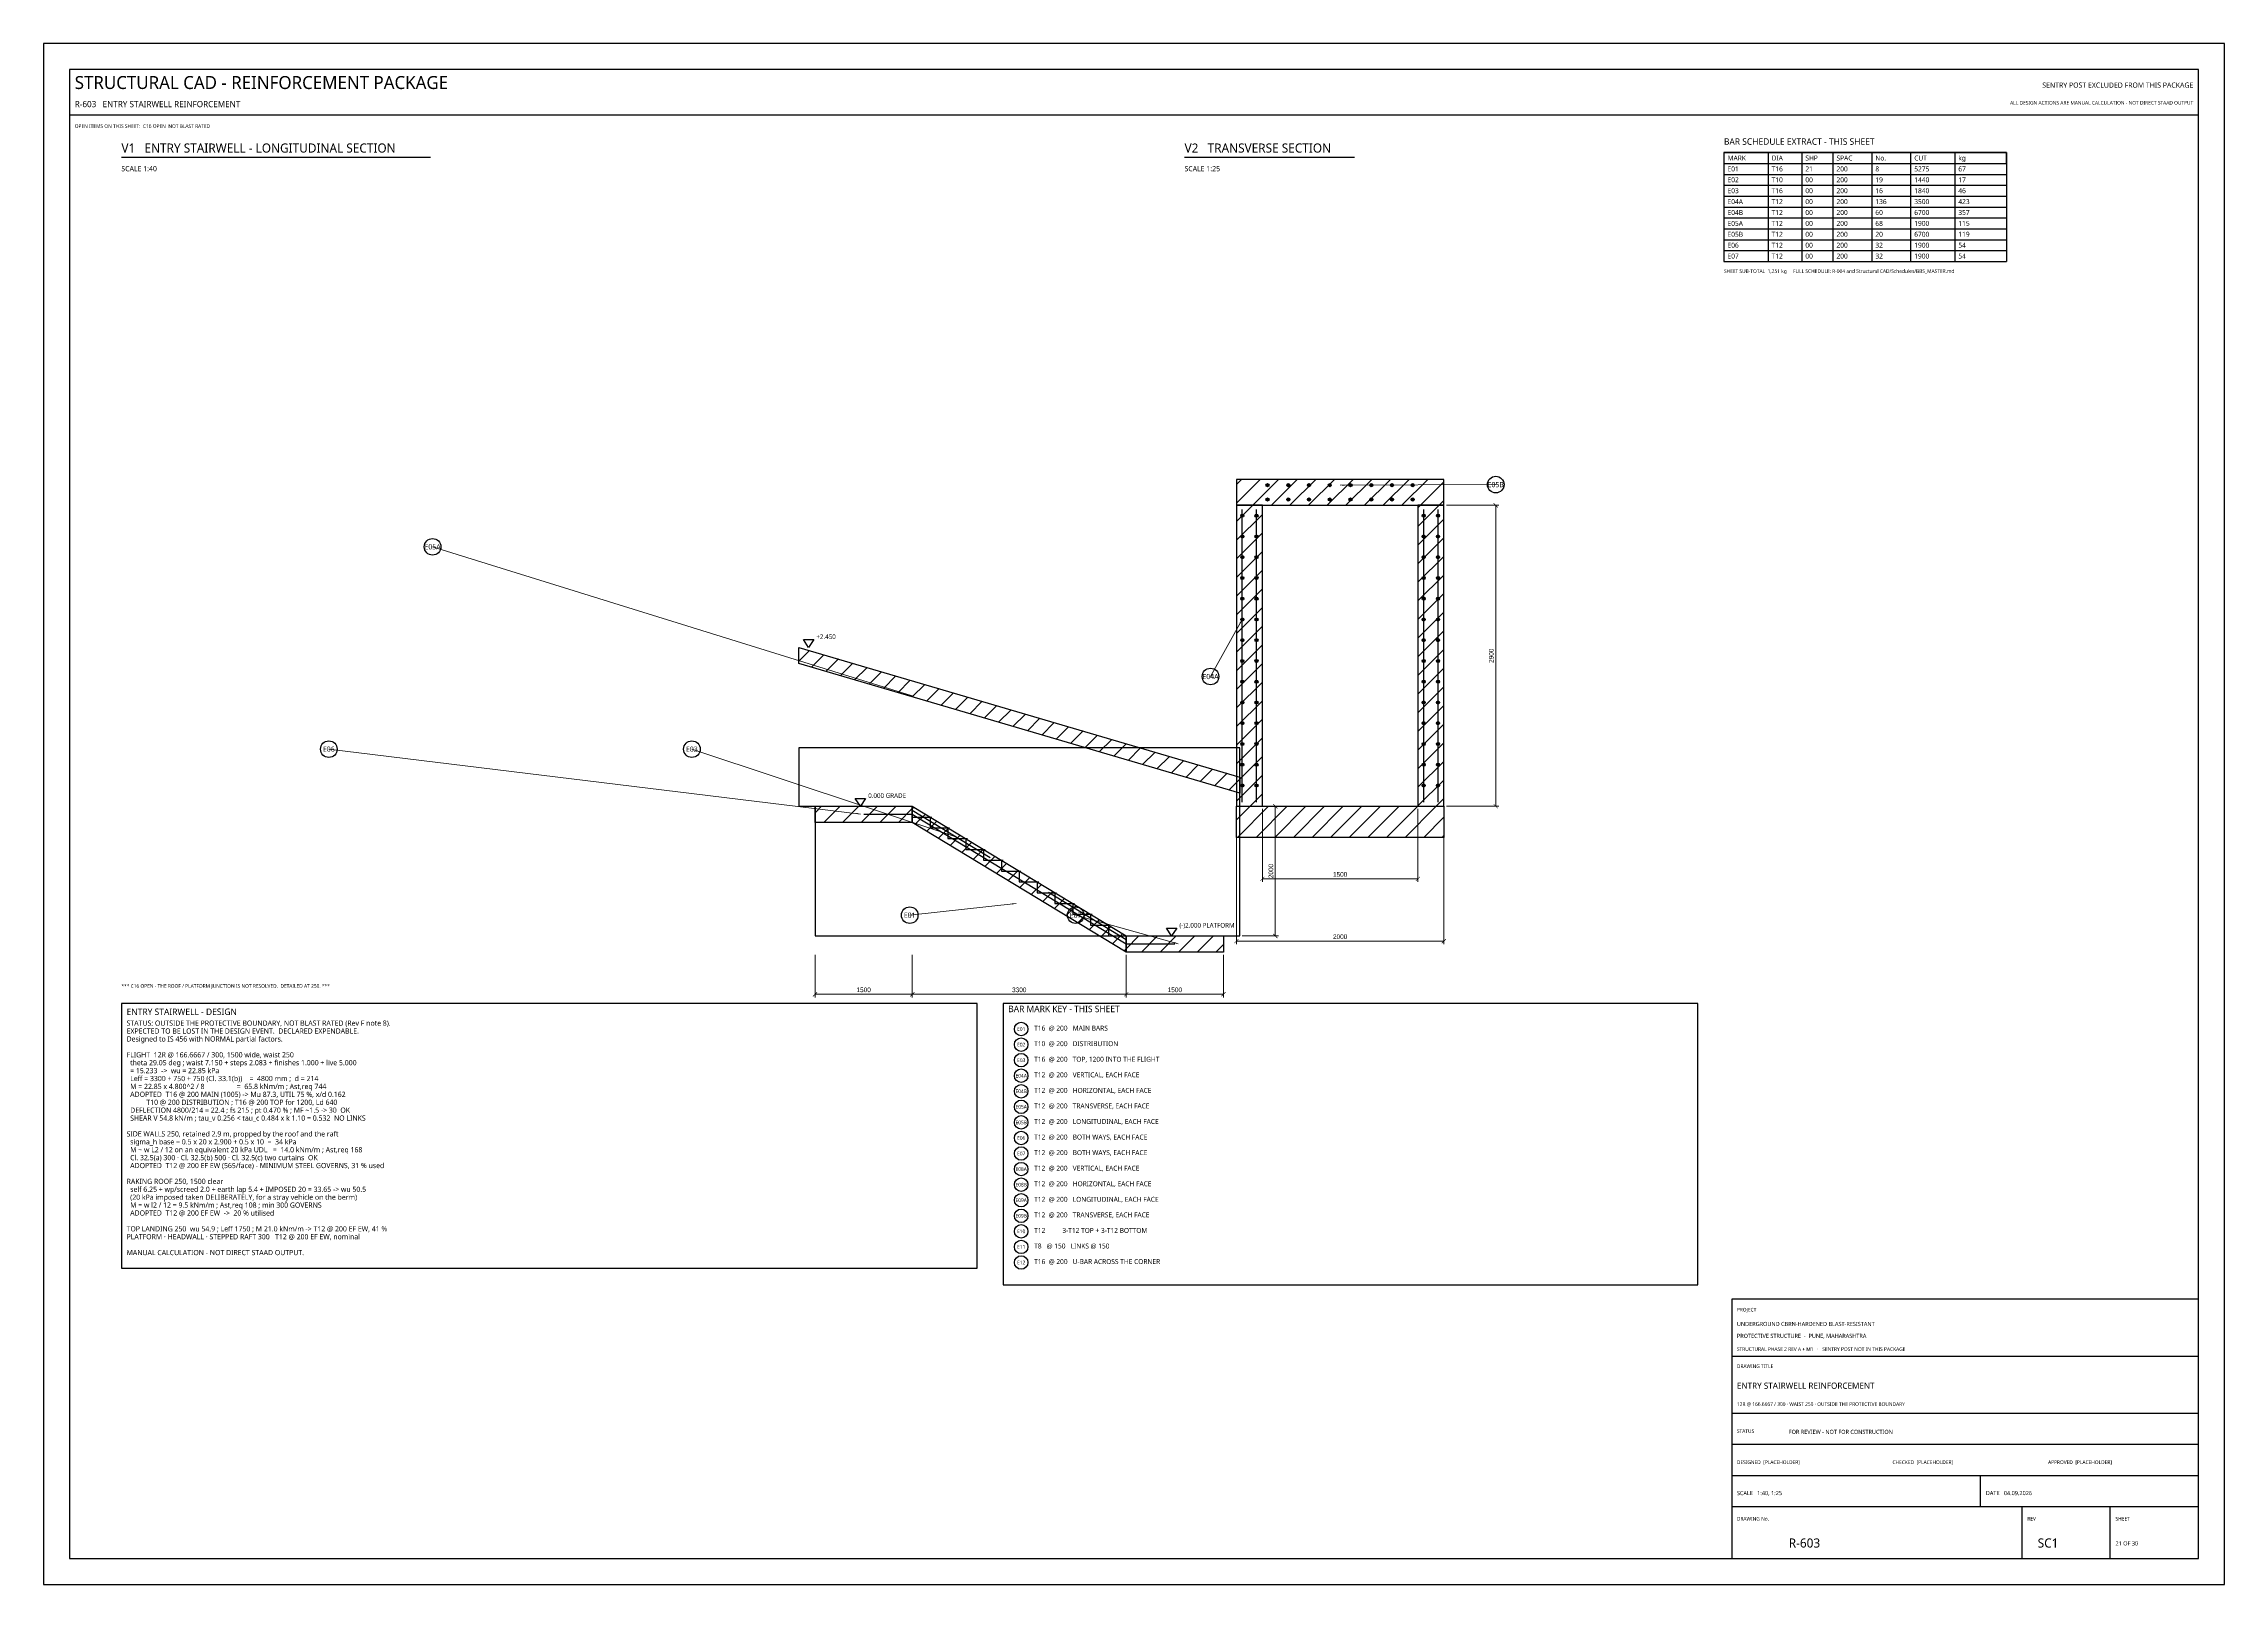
# Model space of a CAD drawing. Header units: millimetres. Extents: x 0 to 841, y 0 to 594.
import ezdxf
from ezdxf.enums import TextEntityAlignment as Align

# ---------------------------------------------------------------- set-up
doc = ezdxf.new("R2010")
doc.units = ezdxf.units.MM
for name, color, linetype in [('S-BLAST', 1, 'Continuous'), ('S-CALLOUT', 2, 'Continuous'), ('S-CONCRETE', 7, 'Continuous'), ('S-CONCRETE-THIN', 7, 'Continuous'), ('S-DIM', 4, 'Continuous'), ('S-HATCH', 8, 'Continuous'), ('S-LEVEL', 4, 'Continuous'), ('S-NOTE', 7, 'Continuous'), ('S-REBAR-MAIN', 1, 'Continuous'), ('S-REBAR-SEC', 4, 'Continuous'), ('S-TABLE', 7, 'Continuous'), ('S-TEXT', 7, 'Continuous'), ('S-TITLE', 7, 'Continuous')]:
    doc.layers.add(name, color=color, linetype=linetype)
doc.styles.add('OpenSans', font='OpenSans-Regular.ttf')
doc.dimstyles.new('SC-DIM', dxfattribs={"dimtxt": 1.8, "dimasz": 1.6, "dimexe": 1.2, "dimexo": 1, "dimgap": 0.8, "dimtad": 1, "dimdec": 0, "dimblk": 'ARCHTICK', "dimcen": 2.5, "dimclrd": 4, "dimclre": 4, "dimclrt": 4, "dimazin": 3, "dimtfac": 1, "dimtmove": 0, "dimatfit": 3, "dimlwd": 13, "dimlwe": 13})

# ---------------------------------------------------------------- blocks, each defined once
blk = doc.blocks.new('LEVELMK')
at = {"layer": 'S-LEVEL'}
blk.add_lwpolyline([(0, 0), (-2, 3), (2, 3), (0, 0)], close=True, dxfattribs=at)
blk = doc.blocks.new('_ARCHTICK')
at = {"color": 0, "linetype": 'BYBLOCK', "const_width": 0.15}
blk.add_lwpolyline([(-0.5, -0.5), (0.5, 0.5)], dxfattribs=at)
blk = doc.blocks.new('BARMARK')
at = {"layer": 'S-CALLOUT'}
blk.add_circle((0, 0), 3.2, dxfattribs=at)

msp = doc.modelspace()

# ---------------------------------------------------------------- hatches: boundary and pattern name
at = {"layer": 'S-HATCH'}
h = msp.add_hatch(dxfattribs=at)
h.set_pattern_fill('ANSI31', scale=1.6)
h.paths.add_polyline_path([(460, 416), (540, 416), (540, 426), (460, 426)])
h = msp.add_hatch(dxfattribs=at)
h.set_pattern_fill('ANSI31', scale=1.6)
h.paths.add_polyline_path([(460, 300), (470, 300), (470, 416), (460, 416)])
h = msp.add_hatch(dxfattribs=at)
h.set_pattern_fill('ANSI31', scale=1.6)
h.paths.add_polyline_path([(530, 300), (540, 300), (540, 416), (530, 416)])
h = msp.add_hatch(dxfattribs=at)
h.set_pattern_fill('ANSI31', scale=1.6)
h.paths.add_polyline_path([(291.25, 361.25), (461.25, 311.25), (461.25, 305), (291.25, 355)])
h = msp.add_hatch(dxfattribs=at)
h.set_pattern_fill('ANSI31', scale=1.6)
h.paths.add_polyline_path([(297.5, 300), (335, 300), (335, 293.75), (297.5, 293.75)])
h = msp.add_hatch(dxfattribs=at)
h.set_pattern_fill('ANSI31', scale=1.6)
h.paths.add_polyline_path([(335, 300), (417.5, 250), (417.5, 243.75), (335, 293.75)])
h = msp.add_hatch(dxfattribs=at)
h.set_pattern_fill('ANSI31', scale=1.6)
h.paths.add_polyline_path([(460, 288), (540, 288), (540, 300), (460, 300)])
h = msp.add_hatch(dxfattribs=at)
h.set_pattern_fill('ANSI31', scale=1.6)
h.paths.add_polyline_path([(417.5, 250), (455, 250), (455, 243.75), (417.5, 243.75)])
at = {"layer": 'S-REBAR-MAIN'}
for points in [[(472.6, 423.76), (472.554, 423.99), (472.424, 424.184), (472.23, 424.314), (472, 424.36), (471.77, 424.314), (471.576, 424.184), (471.446, 423.99), (471.4, 423.76), (471.446, 423.53), (471.576, 423.336), (471.77, 423.206), (472, 423.16), (472.23, 423.206), (472.424, 423.336), (472.554, 423.53)], [(480.6, 423.76), (480.554, 423.99), (480.424, 424.184), (480.23, 424.314), (480, 424.36), (479.77, 424.314), (479.576, 424.184), (479.446, 423.99), (479.4, 423.76), (479.446, 423.53), (479.576, 423.336), (479.77, 423.206), (480, 423.16), (480.23, 423.206), (480.424, 423.336), (480.554, 423.53)], [(488.6, 423.76), (488.554, 423.99), (488.424, 424.184), (488.23, 424.314), (488, 424.36), (487.77, 424.314), (487.576, 424.184), (487.446, 423.99), (487.4, 423.76), (487.446, 423.53), (487.576, 423.336), (487.77, 423.206), (488, 423.16), (488.23, 423.206), (488.424, 423.336), (488.554, 423.53)], [(496.6, 423.76), (496.554, 423.99), (496.424, 424.184), (496.23, 424.314), (496, 424.36), (495.77, 424.314), (495.576, 424.184), (495.446, 423.99), (495.4, 423.76), (495.446, 423.53), (495.576, 423.336), (495.77, 423.206), (496, 423.16), (496.23, 423.206), (496.424, 423.336), (496.554, 423.53)], [(504.6, 423.76), (504.554, 423.99), (504.424, 424.184), (504.23, 424.314), (504, 424.36), (503.77, 424.314), (503.576, 424.184), (503.446, 423.99), (503.4, 423.76), (503.446, 423.53), (503.576, 423.336), (503.77, 423.206), (504, 423.16), (504.23, 423.206), (504.424, 423.336), (504.554, 423.53)], [(512.6, 423.76), (512.554, 423.99), (512.424, 424.184), (512.23, 424.314), (512, 424.36), (511.77, 424.314), (511.576, 424.184), (511.446, 423.99), (511.4, 423.76), (511.446, 423.53), (511.576, 423.336), (511.77, 423.206), (512, 423.16), (512.23, 423.206), (512.424, 423.336), (512.554, 423.53)], [(520.6, 423.76), (520.554, 423.99), (520.424, 424.184), (520.23, 424.314), (520, 424.36), (519.77, 424.314), (519.576, 424.184), (519.446, 423.99), (519.4, 423.76), (519.446, 423.53), (519.576, 423.336), (519.77, 423.206), (520, 423.16), (520.23, 423.206), (520.424, 423.336), (520.554, 423.53)], [(528.6, 423.76), (528.554, 423.99), (528.424, 424.184), (528.23, 424.314), (528, 424.36), (527.77, 424.314), (527.576, 424.184), (527.446, 423.99), (527.4, 423.76), (527.446, 423.53), (527.576, 423.336), (527.77, 423.206), (528, 423.16), (528.23, 423.206), (528.424, 423.336), (528.554, 423.53)], [(462.84, 412), (462.794, 412.23), (462.664, 412.424), (462.47, 412.554), (462.24, 412.6), (462.01, 412.554), (461.816, 412.424), (461.686, 412.23), (461.64, 412), (461.686, 411.77), (461.816, 411.576), (462.01, 411.446), (462.24, 411.4), (462.47, 411.446), (462.664, 411.576), (462.794, 411.77)], [(468.36, 412), (468.314, 412.23), (468.184, 412.424), (467.99, 412.554), (467.76, 412.6), (467.53, 412.554), (467.336, 412.424), (467.206, 412.23), (467.16, 412), (467.206, 411.77), (467.336, 411.576), (467.53, 411.446), (467.76, 411.4), (467.99, 411.446), (468.184, 411.576), (468.314, 411.77)], [(472.6, 418.24), (472.554, 418.47), (472.424, 418.664), (472.23, 418.794), (472, 418.84), (471.77, 418.794), (471.576, 418.664), (471.446, 418.47), (471.4, 418.24), (471.446, 418.01), (471.576, 417.816), (471.77, 417.686), (472, 417.64), (472.23, 417.686), (472.424, 417.816), (472.554, 418.01)], [(480.6, 418.24), (480.554, 418.47), (480.424, 418.664), (480.23, 418.794), (480, 418.84), (479.77, 418.794), (479.576, 418.664), (479.446, 418.47), (479.4, 418.24), (479.446, 418.01), (479.576, 417.816), (479.77, 417.686), (480, 417.64), (480.23, 417.686), (480.424, 417.816), (480.554, 418.01)], [(488.6, 418.24), (488.554, 418.47), (488.424, 418.664), (488.23, 418.794), (488, 418.84), (487.77, 418.794), (487.576, 418.664), (487.446, 418.47), (487.4, 418.24), (487.446, 418.01), (487.576, 417.816), (487.77, 417.686), (488, 417.64), (488.23, 417.686), (488.424, 417.816), (488.554, 418.01)], [(496.6, 418.24), (496.554, 418.47), (496.424, 418.664), (496.23, 418.794), (496, 418.84), (495.77, 418.794), (495.576, 418.664), (495.446, 418.47), (495.4, 418.24), (495.446, 418.01), (495.576, 417.816), (495.77, 417.686), (496, 417.64), (496.23, 417.686), (496.424, 417.816), (496.554, 418.01)], [(504.6, 418.24), (504.554, 418.47), (504.424, 418.664), (504.23, 418.794), (504, 418.84), (503.77, 418.794), (503.576, 418.664), (503.446, 418.47), (503.4, 418.24), (503.446, 418.01), (503.576, 417.816), (503.77, 417.686), (504, 417.64), (504.23, 417.686), (504.424, 417.816), (504.554, 418.01)], [(512.6, 418.24), (512.554, 418.47), (512.424, 418.664), (512.23, 418.794), (512, 418.84), (511.77, 418.794), (511.576, 418.664), (511.446, 418.47), (511.4, 418.24), (511.446, 418.01), (511.576, 417.816), (511.77, 417.686), (512, 417.64), (512.23, 417.686), (512.424, 417.816), (512.554, 418.01)], [(520.6, 418.24), (520.554, 418.47), (520.424, 418.664), (520.23, 418.794), (520, 418.84), (519.77, 418.794), (519.576, 418.664), (519.446, 418.47), (519.4, 418.24), (519.446, 418.01), (519.576, 417.816), (519.77, 417.686), (520, 417.64), (520.23, 417.686), (520.424, 417.816), (520.554, 418.01)], [(528.6, 418.24), (528.554, 418.47), (528.424, 418.664), (528.23, 418.794), (528, 418.84), (527.77, 418.794), (527.576, 418.664), (527.446, 418.47), (527.4, 418.24), (527.446, 418.01), (527.576, 417.816), (527.77, 417.686), (528, 417.64), (528.23, 417.686), (528.424, 417.816), (528.554, 418.01)], [(532.84, 412), (532.794, 412.23), (532.664, 412.424), (532.47, 412.554), (532.24, 412.6), (532.01, 412.554), (531.816, 412.424), (531.686, 412.23), (531.64, 412), (531.686, 411.77), (531.816, 411.576), (532.01, 411.446), (532.24, 411.4), (532.47, 411.446), (532.664, 411.576), (532.794, 411.77)], [(538.36, 412), (538.314, 412.23), (538.184, 412.424), (537.99, 412.554), (537.76, 412.6), (537.53, 412.554), (537.336, 412.424), (537.206, 412.23), (537.16, 412), (537.206, 411.77), (537.336, 411.576), (537.53, 411.446), (537.76, 411.4), (537.99, 411.446), (538.184, 411.576), (538.314, 411.77)], [(462.84, 404), (462.794, 404.23), (462.664, 404.424), (462.47, 404.554), (462.24, 404.6), (462.01, 404.554), (461.816, 404.424), (461.686, 404.23), (461.64, 404), (461.686, 403.77), (461.816, 403.576), (462.01, 403.446), (462.24, 403.4), (462.47, 403.446), (462.664, 403.576), (462.794, 403.77)], [(468.36, 404), (468.314, 404.23), (468.184, 404.424), (467.99, 404.554), (467.76, 404.6), (467.53, 404.554), (467.336, 404.424), (467.206, 404.23), (467.16, 404), (467.206, 403.77), (467.336, 403.576), (467.53, 403.446), (467.76, 403.4), (467.99, 403.446), (468.184, 403.576), (468.314, 403.77)], [(532.84, 404), (532.794, 404.23), (532.664, 404.424), (532.47, 404.554), (532.24, 404.6), (532.01, 404.554), (531.816, 404.424), (531.686, 404.23), (531.64, 404), (531.686, 403.77), (531.816, 403.576), (532.01, 403.446), (532.24, 403.4), (532.47, 403.446), (532.664, 403.576), (532.794, 403.77)], [(538.36, 404), (538.314, 404.23), (538.184, 404.424), (537.99, 404.554), (537.76, 404.6), (537.53, 404.554), (537.336, 404.424), (537.206, 404.23), (537.16, 404), (537.206, 403.77), (537.336, 403.576), (537.53, 403.446), (537.76, 403.4), (537.99, 403.446), (538.184, 403.576), (538.314, 403.77)], [(462.84, 396), (462.794, 396.23), (462.664, 396.424), (462.47, 396.554), (462.24, 396.6), (462.01, 396.554), (461.816, 396.424), (461.686, 396.23), (461.64, 396), (461.686, 395.77), (461.816, 395.576), (462.01, 395.446), (462.24, 395.4), (462.47, 395.446), (462.664, 395.576), (462.794, 395.77)], [(468.36, 396), (468.314, 396.23), (468.184, 396.424), (467.99, 396.554), (467.76, 396.6), (467.53, 396.554), (467.336, 396.424), (467.206, 396.23), (467.16, 396), (467.206, 395.77), (467.336, 395.576), (467.53, 395.446), (467.76, 395.4), (467.99, 395.446), (468.184, 395.576), (468.314, 395.77)], [(532.84, 396), (532.794, 396.23), (532.664, 396.424), (532.47, 396.554), (532.24, 396.6), (532.01, 396.554), (531.816, 396.424), (531.686, 396.23), (531.64, 396), (531.686, 395.77), (531.816, 395.576), (532.01, 395.446), (532.24, 395.4), (532.47, 395.446), (532.664, 395.576), (532.794, 395.77)], [(538.36, 396), (538.314, 396.23), (538.184, 396.424), (537.99, 396.554), (537.76, 396.6), (537.53, 396.554), (537.336, 396.424), (537.206, 396.23), (537.16, 396), (537.206, 395.77), (537.336, 395.576), (537.53, 395.446), (537.76, 395.4), (537.99, 395.446), (538.184, 395.576), (538.314, 395.77)], [(462.84, 388), (462.794, 388.23), (462.664, 388.424), (462.47, 388.554), (462.24, 388.6), (462.01, 388.554), (461.816, 388.424), (461.686, 388.23), (461.64, 388), (461.686, 387.77), (461.816, 387.576), (462.01, 387.446), (462.24, 387.4), (462.47, 387.446), (462.664, 387.576), (462.794, 387.77)], [(468.36, 388), (468.314, 388.23), (468.184, 388.424), (467.99, 388.554), (467.76, 388.6), (467.53, 388.554), (467.336, 388.424), (467.206, 388.23), (467.16, 388), (467.206, 387.77), (467.336, 387.576), (467.53, 387.446), (467.76, 387.4), (467.99, 387.446), (468.184, 387.576), (468.314, 387.77)], [(532.84, 388), (532.794, 388.23), (532.664, 388.424), (532.47, 388.554), (532.24, 388.6), (532.01, 388.554), (531.816, 388.424), (531.686, 388.23), (531.64, 388), (531.686, 387.77), (531.816, 387.576), (532.01, 387.446), (532.24, 387.4), (532.47, 387.446), (532.664, 387.576), (532.794, 387.77)], [(538.36, 388), (538.314, 388.23), (538.184, 388.424), (537.99, 388.554), (537.76, 388.6), (537.53, 388.554), (537.336, 388.424), (537.206, 388.23), (537.16, 388), (537.206, 387.77), (537.336, 387.576), (537.53, 387.446), (537.76, 387.4), (537.99, 387.446), (538.184, 387.576), (538.314, 387.77)], [(462.84, 380), (462.794, 380.23), (462.664, 380.424), (462.47, 380.554), (462.24, 380.6), (462.01, 380.554), (461.816, 380.424), (461.686, 380.23), (461.64, 380), (461.686, 379.77), (461.816, 379.576), (462.01, 379.446), (462.24, 379.4), (462.47, 379.446), (462.664, 379.576), (462.794, 379.77)], [(468.36, 380), (468.314, 380.23), (468.184, 380.424), (467.99, 380.554), (467.76, 380.6), (467.53, 380.554), (467.336, 380.424), (467.206, 380.23), (467.16, 380), (467.206, 379.77), (467.336, 379.576), (467.53, 379.446), (467.76, 379.4), (467.99, 379.446), (468.184, 379.576), (468.314, 379.77)], [(532.84, 380), (532.794, 380.23), (532.664, 380.424), (532.47, 380.554), (532.24, 380.6), (532.01, 380.554), (531.816, 380.424), (531.686, 380.23), (531.64, 380), (531.686, 379.77), (531.816, 379.576), (532.01, 379.446), (532.24, 379.4), (532.47, 379.446), (532.664, 379.576), (532.794, 379.77)], [(538.36, 380), (538.314, 380.23), (538.184, 380.424), (537.99, 380.554), (537.76, 380.6), (537.53, 380.554), (537.336, 380.424), (537.206, 380.23), (537.16, 380), (537.206, 379.77), (537.336, 379.576), (537.53, 379.446), (537.76, 379.4), (537.99, 379.446), (538.184, 379.576), (538.314, 379.77)], [(462.84, 372), (462.794, 372.23), (462.664, 372.424), (462.47, 372.554), (462.24, 372.6), (462.01, 372.554), (461.816, 372.424), (461.686, 372.23), (461.64, 372), (461.686, 371.77), (461.816, 371.576), (462.01, 371.446), (462.24, 371.4), (462.47, 371.446), (462.664, 371.576), (462.794, 371.77)], [(468.36, 372), (468.314, 372.23), (468.184, 372.424), (467.99, 372.554), (467.76, 372.6), (467.53, 372.554), (467.336, 372.424), (467.206, 372.23), (467.16, 372), (467.206, 371.77), (467.336, 371.576), (467.53, 371.446), (467.76, 371.4), (467.99, 371.446), (468.184, 371.576), (468.314, 371.77)], [(532.84, 372), (532.794, 372.23), (532.664, 372.424), (532.47, 372.554), (532.24, 372.6), (532.01, 372.554), (531.816, 372.424), (531.686, 372.23), (531.64, 372), (531.686, 371.77), (531.816, 371.576), (532.01, 371.446), (532.24, 371.4), (532.47, 371.446), (532.664, 371.576), (532.794, 371.77)], [(538.36, 372), (538.314, 372.23), (538.184, 372.424), (537.99, 372.554), (537.76, 372.6), (537.53, 372.554), (537.336, 372.424), (537.206, 372.23), (537.16, 372), (537.206, 371.77), (537.336, 371.576), (537.53, 371.446), (537.76, 371.4), (537.99, 371.446), (538.184, 371.576), (538.314, 371.77)], [(462.84, 364), (462.794, 364.23), (462.664, 364.424), (462.47, 364.554), (462.24, 364.6), (462.01, 364.554), (461.816, 364.424), (461.686, 364.23), (461.64, 364), (461.686, 363.77), (461.816, 363.576), (462.01, 363.446), (462.24, 363.4), (462.47, 363.446), (462.664, 363.576), (462.794, 363.77)], [(468.36, 364), (468.314, 364.23), (468.184, 364.424), (467.99, 364.554), (467.76, 364.6), (467.53, 364.554), (467.336, 364.424), (467.206, 364.23), (467.16, 364), (467.206, 363.77), (467.336, 363.576), (467.53, 363.446), (467.76, 363.4), (467.99, 363.446), (468.184, 363.576), (468.314, 363.77)], [(532.84, 364), (532.794, 364.23), (532.664, 364.424), (532.47, 364.554), (532.24, 364.6), (532.01, 364.554), (531.816, 364.424), (531.686, 364.23), (531.64, 364), (531.686, 363.77), (531.816, 363.576), (532.01, 363.446), (532.24, 363.4), (532.47, 363.446), (532.664, 363.576), (532.794, 363.77)], [(538.36, 364), (538.314, 364.23), (538.184, 364.424), (537.99, 364.554), (537.76, 364.6), (537.53, 364.554), (537.336, 364.424), (537.206, 364.23), (537.16, 364), (537.206, 363.77), (537.336, 363.576), (537.53, 363.446), (537.76, 363.4), (537.99, 363.446), (538.184, 363.576), (538.314, 363.77)], [(462.84, 356), (462.794, 356.23), (462.664, 356.424), (462.47, 356.554), (462.24, 356.6), (462.01, 356.554), (461.816, 356.424), (461.686, 356.23), (461.64, 356), (461.686, 355.77), (461.816, 355.576), (462.01, 355.446), (462.24, 355.4), (462.47, 355.446), (462.664, 355.576), (462.794, 355.77)], [(468.36, 356), (468.314, 356.23), (468.184, 356.424), (467.99, 356.554), (467.76, 356.6), (467.53, 356.554), (467.336, 356.424), (467.206, 356.23), (467.16, 356), (467.206, 355.77), (467.336, 355.576), (467.53, 355.446), (467.76, 355.4), (467.99, 355.446), (468.184, 355.576), (468.314, 355.77)], [(532.84, 356), (532.794, 356.23), (532.664, 356.424), (532.47, 356.554), (532.24, 356.6), (532.01, 356.554), (531.816, 356.424), (531.686, 356.23), (531.64, 356), (531.686, 355.77), (531.816, 355.576), (532.01, 355.446), (532.24, 355.4), (532.47, 355.446), (532.664, 355.576), (532.794, 355.77)], [(538.36, 356), (538.314, 356.23), (538.184, 356.424), (537.99, 356.554), (537.76, 356.6), (537.53, 356.554), (537.336, 356.424), (537.206, 356.23), (537.16, 356), (537.206, 355.77), (537.336, 355.576), (537.53, 355.446), (537.76, 355.4), (537.99, 355.446), (538.184, 355.576), (538.314, 355.77)], [(462.84, 348), (462.794, 348.23), (462.664, 348.424), (462.47, 348.554), (462.24, 348.6), (462.01, 348.554), (461.816, 348.424), (461.686, 348.23), (461.64, 348), (461.686, 347.77), (461.816, 347.576), (462.01, 347.446), (462.24, 347.4), (462.47, 347.446), (462.664, 347.576), (462.794, 347.77)], [(468.36, 348), (468.314, 348.23), (468.184, 348.424), (467.99, 348.554), (467.76, 348.6), (467.53, 348.554), (467.336, 348.424), (467.206, 348.23), (467.16, 348), (467.206, 347.77), (467.336, 347.576), (467.53, 347.446), (467.76, 347.4), (467.99, 347.446), (468.184, 347.576), (468.314, 347.77)], [(532.84, 348), (532.794, 348.23), (532.664, 348.424), (532.47, 348.554), (532.24, 348.6), (532.01, 348.554), (531.816, 348.424), (531.686, 348.23), (531.64, 348), (531.686, 347.77), (531.816, 347.576), (532.01, 347.446), (532.24, 347.4), (532.47, 347.446), (532.664, 347.576), (532.794, 347.77)], [(538.36, 348), (538.314, 348.23), (538.184, 348.424), (537.99, 348.554), (537.76, 348.6), (537.53, 348.554), (537.336, 348.424), (537.206, 348.23), (537.16, 348), (537.206, 347.77), (537.336, 347.576), (537.53, 347.446), (537.76, 347.4), (537.99, 347.446), (538.184, 347.576), (538.314, 347.77)], [(462.84, 340), (462.794, 340.23), (462.664, 340.424), (462.47, 340.554), (462.24, 340.6), (462.01, 340.554), (461.816, 340.424), (461.686, 340.23), (461.64, 340), (461.686, 339.77), (461.816, 339.576), (462.01, 339.446), (462.24, 339.4), (462.47, 339.446), (462.664, 339.576), (462.794, 339.77)], [(468.36, 340), (468.314, 340.23), (468.184, 340.424), (467.99, 340.554), (467.76, 340.6), (467.53, 340.554), (467.336, 340.424), (467.206, 340.23), (467.16, 340), (467.206, 339.77), (467.336, 339.576), (467.53, 339.446), (467.76, 339.4), (467.99, 339.446), (468.184, 339.576), (468.314, 339.77)], [(532.84, 340), (532.794, 340.23), (532.664, 340.424), (532.47, 340.554), (532.24, 340.6), (532.01, 340.554), (531.816, 340.424), (531.686, 340.23), (531.64, 340), (531.686, 339.77), (531.816, 339.576), (532.01, 339.446), (532.24, 339.4), (532.47, 339.446), (532.664, 339.576), (532.794, 339.77)], [(538.36, 340), (538.314, 340.23), (538.184, 340.424), (537.99, 340.554), (537.76, 340.6), (537.53, 340.554), (537.336, 340.424), (537.206, 340.23), (537.16, 340), (537.206, 339.77), (537.336, 339.576), (537.53, 339.446), (537.76, 339.4), (537.99, 339.446), (538.184, 339.576), (538.314, 339.77)], [(462.84, 332), (462.794, 332.23), (462.664, 332.424), (462.47, 332.554), (462.24, 332.6), (462.01, 332.554), (461.816, 332.424), (461.686, 332.23), (461.64, 332), (461.686, 331.77), (461.816, 331.576), (462.01, 331.446), (462.24, 331.4), (462.47, 331.446), (462.664, 331.576), (462.794, 331.77)], [(468.36, 332), (468.314, 332.23), (468.184, 332.424), (467.99, 332.554), (467.76, 332.6), (467.53, 332.554), (467.336, 332.424), (467.206, 332.23), (467.16, 332), (467.206, 331.77), (467.336, 331.576), (467.53, 331.446), (467.76, 331.4), (467.99, 331.446), (468.184, 331.576), (468.314, 331.77)], [(532.84, 332), (532.794, 332.23), (532.664, 332.424), (532.47, 332.554), (532.24, 332.6), (532.01, 332.554), (531.816, 332.424), (531.686, 332.23), (531.64, 332), (531.686, 331.77), (531.816, 331.576), (532.01, 331.446), (532.24, 331.4), (532.47, 331.446), (532.664, 331.576), (532.794, 331.77)], [(538.36, 332), (538.314, 332.23), (538.184, 332.424), (537.99, 332.554), (537.76, 332.6), (537.53, 332.554), (537.336, 332.424), (537.206, 332.23), (537.16, 332), (537.206, 331.77), (537.336, 331.576), (537.53, 331.446), (537.76, 331.4), (537.99, 331.446), (538.184, 331.576), (538.314, 331.77)], [(462.84, 324), (462.794, 324.23), (462.664, 324.424), (462.47, 324.554), (462.24, 324.6), (462.01, 324.554), (461.816, 324.424), (461.686, 324.23), (461.64, 324), (461.686, 323.77), (461.816, 323.576), (462.01, 323.446), (462.24, 323.4), (462.47, 323.446), (462.664, 323.576), (462.794, 323.77)], [(468.36, 324), (468.314, 324.23), (468.184, 324.424), (467.99, 324.554), (467.76, 324.6), (467.53, 324.554), (467.336, 324.424), (467.206, 324.23), (467.16, 324), (467.206, 323.77), (467.336, 323.576), (467.53, 323.446), (467.76, 323.4), (467.99, 323.446), (468.184, 323.576), (468.314, 323.77)], [(532.84, 324), (532.794, 324.23), (532.664, 324.424), (532.47, 324.554), (532.24, 324.6), (532.01, 324.554), (531.816, 324.424), (531.686, 324.23), (531.64, 324), (531.686, 323.77), (531.816, 323.576), (532.01, 323.446), (532.24, 323.4), (532.47, 323.446), (532.664, 323.576), (532.794, 323.77)], [(538.36, 324), (538.314, 324.23), (538.184, 324.424), (537.99, 324.554), (537.76, 324.6), (537.53, 324.554), (537.336, 324.424), (537.206, 324.23), (537.16, 324), (537.206, 323.77), (537.336, 323.576), (537.53, 323.446), (537.76, 323.4), (537.99, 323.446), (538.184, 323.576), (538.314, 323.77)], [(462.84, 316), (462.794, 316.23), (462.664, 316.424), (462.47, 316.554), (462.24, 316.6), (462.01, 316.554), (461.816, 316.424), (461.686, 316.23), (461.64, 316), (461.686, 315.77), (461.816, 315.576), (462.01, 315.446), (462.24, 315.4), (462.47, 315.446), (462.664, 315.576), (462.794, 315.77)], [(468.36, 316), (468.314, 316.23), (468.184, 316.424), (467.99, 316.554), (467.76, 316.6), (467.53, 316.554), (467.336, 316.424), (467.206, 316.23), (467.16, 316), (467.206, 315.77), (467.336, 315.576), (467.53, 315.446), (467.76, 315.4), (467.99, 315.446), (468.184, 315.576), (468.314, 315.77)], [(532.84, 316), (532.794, 316.23), (532.664, 316.424), (532.47, 316.554), (532.24, 316.6), (532.01, 316.554), (531.816, 316.424), (531.686, 316.23), (531.64, 316), (531.686, 315.77), (531.816, 315.576), (532.01, 315.446), (532.24, 315.4), (532.47, 315.446), (532.664, 315.576), (532.794, 315.77)], [(538.36, 316), (538.314, 316.23), (538.184, 316.424), (537.99, 316.554), (537.76, 316.6), (537.53, 316.554), (537.336, 316.424), (537.206, 316.23), (537.16, 316), (537.206, 315.77), (537.336, 315.576), (537.53, 315.446), (537.76, 315.4), (537.99, 315.446), (538.184, 315.576), (538.314, 315.77)], [(462.84, 308), (462.794, 308.23), (462.664, 308.424), (462.47, 308.554), (462.24, 308.6), (462.01, 308.554), (461.816, 308.424), (461.686, 308.23), (461.64, 308), (461.686, 307.77), (461.816, 307.576), (462.01, 307.446), (462.24, 307.4), (462.47, 307.446), (462.664, 307.576), (462.794, 307.77)], [(468.36, 308), (468.314, 308.23), (468.184, 308.424), (467.99, 308.554), (467.76, 308.6), (467.53, 308.554), (467.336, 308.424), (467.206, 308.23), (467.16, 308), (467.206, 307.77), (467.336, 307.576), (467.53, 307.446), (467.76, 307.4), (467.99, 307.446), (468.184, 307.576), (468.314, 307.77)], [(532.84, 308), (532.794, 308.23), (532.664, 308.424), (532.47, 308.554), (532.24, 308.6), (532.01, 308.554), (531.816, 308.424), (531.686, 308.23), (531.64, 308), (531.686, 307.77), (531.816, 307.576), (532.01, 307.446), (532.24, 307.4), (532.47, 307.446), (532.664, 307.576), (532.794, 307.77)], [(538.36, 308), (538.314, 308.23), (538.184, 308.424), (537.99, 308.554), (537.76, 308.6), (537.53, 308.554), (537.336, 308.424), (537.206, 308.23), (537.16, 308), (537.206, 307.77), (537.336, 307.576), (537.53, 307.446), (537.76, 307.4), (537.99, 307.446), (538.184, 307.576), (538.314, 307.77)]]:
    msp.add_hatch(color=1, dxfattribs=at).paths.add_polyline_path(points)

# ---------------------------------------------------------------- linework, layer by layer
at = {"layer": 'S-CALLOUT'}
for centre in [(377, 214.1), (377, 208.1), (377, 202.1), (377, 196.1), (377, 190.1), (377, 184.1), (377, 178.1), (377, 172.1), (377, 166.1), (377, 160.1), (377, 154.1), (377, 148.1), (377, 142.1), (377, 136.1), (377, 130.1), (377, 124.1)]:
    msp.add_circle(centre, 2.6, dxfattribs=at)
at = {"layer": 'S-CONCRETE'}
for points in [[(460, 416), (540, 416), (540, 426), (460, 426)], [(460, 300), (470, 300), (470, 416), (460, 416)], [(530, 300), (540, 300), (540, 416), (530, 416)], [(291.25, 361.25), (461.25, 311.25), (461.25, 305), (291.25, 355)], [(291.25, 300), (297.5, 300), (297.5, 250), (455, 250), (461.25, 250), (461.25, 322.5), (291.25, 322.5)], [(297.5, 300), (335, 300), (335, 293.75), (297.5, 293.75)], [(335, 300), (417.5, 250), (417.5, 243.75), (335, 293.75)], [(460, 300), (540, 300), (540, 288), (460, 288)], [(417.5, 250), (455, 250), (455, 243.75), (417.5, 243.75)]]:
    msp.add_lwpolyline(points, close=True, dxfattribs=at)
at = {"layer": 'S-CONCRETE-THIN'}
for p, q in [((335, 300), (335, 295.833)), ((335, 295.833), (342.5, 295.833)), ((341.875, 295.833), (341.875, 291.667)), ((341.875, 291.667), (349.375, 291.667)), ((348.75, 291.667), (348.75, 287.5)), ((348.75, 287.5), (356.25, 287.5)), ((355.625, 287.5), (355.625, 283.333)), ((355.625, 283.333), (363.125, 283.333)), ((362.5, 283.333), (362.5, 279.167)), ((362.5, 279.167), (370, 279.167)), ((369.375, 279.167), (369.375, 275)), ((369.375, 275), (376.875, 275)), ((376.25, 275), (376.25, 270.833)), ((376.25, 270.833), (383.75, 270.833)), ((383.125, 270.833), (383.125, 266.667)), ((383.125, 266.667), (390.625, 266.667)), ((390, 266.667), (390, 262.5)), ((390, 262.5), (397.5, 262.5)), ((396.875, 262.5), (396.875, 258.333)), ((396.875, 258.333), (404.375, 258.333)), ((403.75, 258.333), (403.75, 254.167)), ((403.75, 254.167), (411.25, 254.167)), ((410.625, 254.167), (410.625, 250)), ((410.625, 250), (418.125, 250))]:
    msp.add_line(p, q, dxfattribs=at)
at = {"layer": 'S-REBAR-MAIN'}
for p, q in [((462.24, 301.6), (462.24, 414.4)), ((467.76, 301.6), (467.76, 414.4)), ((532.24, 301.6), (532.24, 414.4)), ((537.76, 301.6), (537.76, 414.4))]:
    msp.add_line(p, q, dxfattribs=at)
msp.add_lwpolyline([(316.25, 297), (335, 297), (417.5, 247), (436.25, 247)], dxfattribs=at)
for centre in [(472, 423.76), (480, 423.76), (488, 423.76), (496, 423.76), (504, 423.76), (512, 423.76), (520, 423.76), (528, 423.76), (462.24, 412), (467.76, 412), (472, 418.24), (480, 418.24), (488, 418.24), (496, 418.24), (504, 418.24), (512, 418.24), (520, 418.24), (528, 418.24), (532.24, 412), (537.76, 412), (462.24, 404), (467.76, 404), (532.24, 404), (537.76, 404), (462.24, 396), (467.76, 396), (532.24, 396), (537.76, 396), (462.24, 388), (467.76, 388), (532.24, 388), (537.76, 388), (462.24, 380), (467.76, 380), (532.24, 380), (537.76, 380), (462.24, 372), (467.76, 372), (532.24, 372), (537.76, 372), (462.24, 364), (467.76, 364), (532.24, 364), (537.76, 364), (462.24, 356), (467.76, 356), (532.24, 356), (537.76, 356), (462.24, 348), (467.76, 348), (532.24, 348), (537.76, 348), (462.24, 340), (467.76, 340), (532.24, 340), (537.76, 340), (462.24, 332), (467.76, 332), (532.24, 332), (537.76, 332), (462.24, 324), (467.76, 324), (532.24, 324), (537.76, 324), (462.24, 316), (467.76, 316), (532.24, 316), (537.76, 316), (462.24, 308), (467.76, 308), (532.24, 308), (537.76, 308)]:
    msp.add_circle(centre, 0.6, dxfattribs=at)
at = {"layer": 'S-REBAR-SEC'}
for points in [[(335, 298.5), (365, 280.25)], [(417.5, 248.5), (387.5, 266.75)]]:
    msp.add_lwpolyline(points, dxfattribs=at)
at = {"layer": 'S-TABLE'}
for p, q in [((648, 552), (757, 552)), ((648, 552), (648, 510)), ((665, 552), (665, 510)), ((678, 552), (678, 510)), ((690, 552), (690, 510)), ((705, 552), (705, 510)), ((720, 552), (720, 510)), ((737, 552), (737, 510)), ((757, 552), (757, 510)), ((648, 543.6), (757, 543.6)), ((648, 539.4), (757, 539.4)), ((648, 535.2), (757, 535.2)), ((648, 531), (757, 531)), ((648, 526.8), (757, 526.8)), ((648, 522.6), (757, 522.6)), ((648, 518.4), (757, 518.4)), ((648, 514.2), (757, 514.2)), ((648, 510), (757, 510))]:
    msp.add_line(p, q, dxfattribs=at)
msp.add_lwpolyline([(648, 547.8), (757, 547.8), (757, 552), (648, 552)], close=True, dxfattribs=at)
at = {"layer": 'S-TITLE'}
for p, q in [((10, 566.5), (831, 566.5)), ((30, 550.2), (149.171, 550.2)), ((440, 550.2), (505.522, 550.2)), ((651, 88), (831, 88)), ((651, 66), (831, 66)), ((651, 54), (831, 54)), ((651, 42), (831, 42)), ((747, 30), (747, 42)), ((651, 30), (831, 30)), ((763, 10), (763, 30)), ((797, 10), (797, 30))]:
    msp.add_line(p, q, dxfattribs=at)
for points in [[(0, 0), (841, 0), (841, 594), (0, 594)], [(10, 10), (831, 10), (831, 584), (10, 584)], [(30, 121.875), (360, 121.875), (360, 224), (30, 224)], [(370, 115.5), (638, 115.5), (638, 224), (370, 224)], [(651, 10), (831, 10), (831, 110), (651, 110)]]:
    msp.add_lwpolyline(points, close=True, dxfattribs=at)

# ---------------------------------------------------------------- block references
at = {"layer": 'S-CALLOUT'}
for p in [(560, 424), (150, 400), (450, 350), (110, 322), (250, 322), (334, 258), (398, 258)]:
    msp.add_blockref('BARMARK', p, dxfattribs=at)
at = {"layer": 'S-LEVEL'}
for p in [(295, 361.25), (315, 300), (435, 250)]:
    msp.add_blockref('LEVELMK', p, dxfattribs=at)

# ---------------------------------------------------------------- texts
at = {"layer": 'S-BLAST', "style": 'OpenSans'}
for s, height, p in [('ALL DESIGN ACTIONS ARE MANUAL CALCULATION - NOT DIRECT STAAD OUTPUT', 1.4, (829, 570.5)), ('SENTRY POST EXCLUDED FROM THIS PACKAGE', 2, (829, 577))]:
    msp.add_text(s, height=height, dxfattribs=at).set_placement(p, align=Align.RIGHT)
for s, height, p in [('OPEN ITEMS ON THIS SHEET:  C16 OPEN  NOT BLAST RATED', 1.4, (12, 561.5)), ('*** C16 OPEN - THE ROOF / PLATFORM JUNCTION IS NOT RESOLVED.  DETAILED AT 250. ***', 1.4, (30, 230)), ('FOR REVIEW - NOT FOR CONSTRUCTION', 1.6, (673, 58))]:
    msp.add_text(s, height=height, dxfattribs=at).set_placement(p)
at = {"layer": 'S-CALLOUT', "style": 'OpenSans'}
for s, height, p in [('E05B', 2, (560, 424)), ('E05A', 2, (150, 400)), ('E04A', 2, (450, 350)), ('E06', 2, (110, 322)), ('E03', 2, (250, 322)), ('E01', 2, (334, 258)), ('E07', 2, (398, 258)), ('E01', 1.4, (377, 214.1)), ('E02', 1.4, (377, 208.1)), ('E03', 1.4, (377, 202.1)), ('E04A', 1.4, (377, 196.1)), ('E04B', 1.4, (377, 190.1)), ('E05B', 1.4, (377, 178.1)), ('E05A', 1.4, (377, 184.1)), ('E06', 1.4, (377, 172.1)), ('E08A', 1.4, (377, 160.1)), ('E07', 1.4, (377, 166.1)), ('E08B', 1.4, (377, 154.1)), ('E09A', 1.4, (377, 148.1)), ('E09B', 1.4, (377, 142.1)), ('E10', 1.4, (377, 136.1)), ('E11', 1.4, (377, 130.1)), ('E12', 1.4, (377, 124.1))]:
    msp.add_text(s, height=height, dxfattribs=at).set_placement(p, align=Align.MIDDLE_CENTER)
at = {"layer": 'S-LEVEL', "style": 'OpenSans'}
for s, p in [('+2.450', (298, 364.45)), ('0.000 GRADE', (318, 303.2)), ('(-)2.000 PLATFORM', (438, 253.2))]:
    msp.add_text(s, height=1.8, dxfattribs=at).set_placement(p)
at = {"layer": 'S-NOTE', "style": 'OpenSans'}
for s, height, p in [('STATUS: OUTSIDE THE PROTECTIVE BOUNDARY, NOT BLAST RATED (Rev F note 8).', 2, (32, 215.375)), ('EXPECTED TO BE LOST IN THE DESIGN EVENT.  DECLARED EXPENDABLE.', 2, (32, 212.325)), ('Designed to IS 456 with NORMAL partial factors.', 2, (32, 209.275)), ('T16  @ 200   MAIN BARS', 1.9, (382, 213.5)), ('FLIGHT  12R @ 166.6667 / 300, 1500 wide, waist 250', 2, (32, 203.175)), ('  theta 29.05 deg ; waist 7.150 + steps 2.083 + finishes 1.000 + live 5.000', 2, (32, 200.125)), ('T10  @ 200   DISTRIBUTION', 1.9, (382, 207.5)), ('T16  @ 200   TOP, 1200 INTO THE FLIGHT', 1.9, (382, 201.5)), ('  = 15.233  ->  wu = 22.85 kPa', 2, (32, 197.075)), ('  Leff = 3300 + 750 + 750 (Cl. 33.1(b))    =  4800 mm ;  d = 214', 2, (32, 194.025)), ('T12  @ 200   VERTICAL, EACH FACE', 1.9, (382, 195.5)), ('  ADOPTED  T16 @ 200 MAIN (1005) -> Mu 87.3, UTIL 75 %, x/d 0.162', 2, (32, 187.925)), ('  M = 22.85 x 4.800^2 / 8                  =  65.8 kNm/m ; Ast,req 744', 2, (32, 190.975)), ('           T10 @ 200 DISTRIBUTION ; T16 @ 200 TOP for 1200, Ld 640', 2, (32, 184.875)), ('T12  @ 200   HORIZONTAL, EACH FACE', 1.9, (382, 189.5)), ('T12  @ 200   TRANSVERSE, EACH FACE', 1.9, (382, 183.5)), ('  SHEAR V 54.8 kN/m ; tau_v 0.256 < tau_c 0.484 x k 1.10 = 0.532  NO LINKS', 2, (32, 178.775)), ('  DEFLECTION 4800/214 = 22.4 ; fs 215 ; pt 0.470 % ; MF ~1.5 -> 30  OK', 2, (32, 181.825)), ('T12  @ 200   LONGITUDINAL, EACH FACE', 1.9, (382, 177.5)), ('SIDE WALLS 250, retained 2.9 m, propped by the roof and the raft', 2, (32, 172.675)), ('  sigma_h base = 0.5 x 20 x 2.900 + 0.5 x 10  =  34 kPa', 2, (32, 169.625)), ('  M ~ w L2 / 12 on an equivalent 20 kPa UDL   =  14.0 kNm/m ; Ast,req 168', 2, (32, 166.575)), ('T12  @ 200   BOTH WAYS, EACH FACE', 1.9, (382, 171.5)), ('  ADOPTED  T12 @ 200 EF EW (565/face) - MINIMUM STEEL GOVERNS, 31 % used', 2, (32, 160.475)), ('  Cl. 32.5(a) 300 · Cl. 32.5(b) 500 · Cl. 32.5(c) two curtains  OK', 2, (32, 163.525)), ('T12  @ 200   BOTH WAYS, EACH FACE', 1.9, (382, 165.5)), ('T12  @ 200   VERTICAL, EACH FACE', 1.9, (382, 159.5)), ('RAKING ROOF 250, 1500 clear', 2, (32, 154.375)), ('  self 6.25 + wp/screed 2.0 + earth lap 5.4 + IMPOSED 20 = 33.65 -> wu 50.5', 2, (32, 151.325)), ('T12  @ 200   HORIZONTAL, EACH FACE', 1.9, (382, 153.5)), ('  ADOPTED  T12 @ 200 EF EW  ->  20 % utilised', 2, (32, 142.175)), ('  (20 kPa imposed taken DELIBERATELY, for a stray vehicle on the berm)', 2, (32, 148.275)), ('  M = w l2 / 12 = 9.5 kNm/m ; Ast,req 108 ; min 300 GOVERNS', 2, (32, 145.225)), ('T12  @ 200   LONGITUDINAL, EACH FACE', 1.9, (382, 147.5)), ('T12  @ 200   TRANSVERSE, EACH FACE', 1.9, (382, 141.5)), ('TOP LANDING 250  wu 54.9 ; Leff 1750 ; M 21.0 kNm/m -> T12 @ 200 EF EW, 41 %', 2, (32, 136.075)), ('PLATFORM · HEADWALL · STEPPED RAFT 300   T12 @ 200 EF EW, nominal', 2, (32, 133.025)), ('T12          3-T12 TOP + 3-T12 BOTTOM', 1.9, (382, 135.5)), ('MANUAL CALCULATION - NOT DIRECT STAAD OUTPUT.', 2, (32, 126.925)), ('T8   @ 150   LINKS @ 150', 1.9, (382, 129.5)), ('T16  @ 200   U-BAR ACROSS THE CORNER', 1.9, (382, 123.5))]:
    msp.add_text(s, height=height, dxfattribs=at).set_placement(p)
at = {"layer": 'S-TABLE', "style": 'OpenSans'}
for s, height, p in [('MARK', 1.9091, (649.4, 548.945)), ('E01', 1.9091, (649.4, 544.745)), ('T16', 1.9091, (666.4, 544.745)), ('DIA', 1.9091, (666.4, 548.945)), ('21', 1.9091, (679.4, 544.745)), ('SHP', 1.9091, (679.4, 548.945)), ('200', 1.9091, (691.4, 544.745)), ('SPAC', 1.9091, (691.4, 548.945)), ('8', 1.909, (706.4, 544.745)), ('No.', 1.9091, (706.4, 548.945)), ('CUT', 1.9091, (721.4, 548.945)), ('5275', 1.9091, (721.4, 544.745)), ('67', 1.9091, (738.4, 544.745)), ('kg', 1.9091, (738.4, 548.945)), ('E02', 1.9091, (649.4, 540.545)), ('E03', 1.9091, (649.4, 536.345)), ('T10', 1.9091, (666.4, 540.545)), ('T16', 1.9091, (666.4, 536.345)), ('00', 1.9091, (679.4, 540.545)), ('00', 1.9091, (679.4, 536.345)), ('200', 1.9091, (691.4, 540.545)), ('200', 1.9091, (691.4, 536.345)), ('19', 1.9091, (706.4, 540.545)), ('16', 1.9091, (706.4, 536.345)), ('1440', 1.9091, (721.4, 540.545)), ('1840', 1.9091, (721.4, 536.345)), ('46', 1.9091, (738.4, 536.345)), ('17', 1.9091, (738.4, 540.545)), ('E04A', 1.9091, (649.4, 532.145)), ('E04B', 1.9091, (649.4, 527.945)), ('T12', 1.9091, (666.4, 532.145)), ('T12', 1.9091, (666.4, 527.945)), ('00', 1.9091, (679.4, 532.145)), ('00', 1.9091, (679.4, 527.945)), ('200', 1.9091, (691.4, 532.145)), ('200', 1.9091, (691.4, 527.945)), ('60', 1.9091, (706.4, 527.945)), ('136', 1.9091, (706.4, 532.145)), ('3500', 1.9091, (721.4, 532.145)), ('6700', 1.9091, (721.4, 527.945)), ('423', 1.9091, (738.4, 532.145)), ('357', 1.9091, (738.4, 527.945)), ('E05A', 1.9091, (649.4, 523.745)), ('E05B', 1.9091, (649.4, 519.545)), ('T12', 1.9091, (666.4, 523.745)), ('T12', 1.9091, (666.4, 519.545)), ('00', 1.9091, (679.4, 523.745)), ('00', 1.9091, (679.4, 519.545)), ('200', 1.9091, (691.4, 523.745)), ('200', 1.9091, (691.4, 519.545)), ('20', 1.9091, (706.4, 519.545)), ('68', 1.9091, (706.4, 523.745)), ('6700', 1.9091, (721.4, 519.545)), ('1900', 1.9091, (721.4, 523.745)), ('115', 1.9091, (738.4, 523.745)), ('119', 1.9091, (738.4, 519.545)), ('E06', 1.9091, (649.4, 515.345)), ('E07', 1.9091, (649.4, 511.145)), ('T12', 1.9091, (666.4, 515.345)), ('T12', 1.9091, (666.4, 511.145)), ('00', 1.9091, (679.4, 515.345)), ('00', 1.9091, (679.4, 511.145)), ('200', 1.9091, (691.4, 515.345)), ('200', 1.9091, (691.4, 511.145)), ('32', 1.9091, (706.4, 515.345)), ('32', 1.9091, (706.4, 511.145)), ('1900', 1.9091, (721.4, 515.345)), ('1900', 1.9091, (721.4, 511.145)), ('54', 1.9091, (738.4, 515.345)), ('54', 1.9091, (738.4, 511.145)), ('SHEET SUB-TOTAL  1,251 kg     FULL SCHEDULE: R-004 and Structural CAD/Schedules/BBS_MASTER.md', 1.4, (648, 505.6))]:
    msp.add_text(s, height=height, dxfattribs=at).set_placement(p)
at = {"layer": 'S-TEXT', "style": 'OpenSans'}
for s, p in [('SCALE 1:40', (30, 544.8)), ('SCALE 1:25', (440, 544.8))]:
    msp.add_text(s, height=2, dxfattribs=at).set_placement(p)
at = {"layer": 'S-TITLE', "style": 'OpenSans'}
for s, height, p in [('STRUCTURAL CAD - REINFORCEMENT PACKAGE', 5, (12, 576.5)), ('R-603   ENTRY STAIRWELL REINFORCEMENT', 2.4, (12, 569.5)), ('V1   ENTRY STAIRWELL - LONGITUDINAL SECTION', 3.5, (30, 552)), ('V2   TRANSVERSE SECTION', 3.5, (440, 552)), ('BAR SCHEDULE EXTRACT - THIS SHEET', 2.5, (648, 555)), ('ENTRY STAIRWELL - DESIGN', 2.5, (32, 219.5)), ('BAR MARK KEY - THIS SHEET', 2.5, (372, 220.6)), ('PROJECT', 1.4, (653, 105.2)), ('UNDERGROUND CBRN-HARDENED BLAST-RESISTANT', 1.6, (653, 99.6)), ('PROTECTIVE STRUCTURE  -  PUNE, MAHARASHTRA', 1.6, (653, 95)), ('STRUCTURAL PHASE 2 REV A + M1   ·   SENTRY POST NOT IN THIS PACKAGE', 1.4, (653, 90)), ('DRAWING TITLE', 1.4, (653, 83.4)), ('ENTRY STAIRWELL REINFORCEMENT', 2.4, (653, 75.4)), ('12R @ 166.6667 / 300 · WAIST 250 · OUTSIDE THE PROTECTIVE BOUNDARY', 1.4, (653, 68.8)), ('STATUS', 1.4, (653, 58.4)), ('DESIGNED  [PLACEHOLDER]', 1.4, (653, 46.4)), ('CHECKED  [PLACEHOLDER]', 1.4, (713, 46.4)), ('APPROVED  [PLACEHOLDER]', 1.4, (773, 46.4)), ('SCALE   1:40, 1:25', 1.6, (653, 34.4)), ('DATE   04.09.2026', 1.6, (749, 34.4)), ('DRAWING No.', 1.4, (653, 24.6)), ('REV', 1.4, (765, 24.6)), ('SHEET', 1.4, (799, 24.6)), ('R-603', 3.5, (673, 14.2)), ('SC1', 3.5, (769, 14.2)), ('21 OF 30', 1.6, (799, 15))]:
    msp.add_text(s, height=height, dxfattribs=at).set_placement(p)

# ---------------------------------------------------------------- dimensions: what is measured, and where the dimension line sits
at = {"layer": 'S-DIM'}
for base, p1, p2, override in [((560, 300), (540, 300), (540, 416), {"dimlfac": 25}), ((475, 250), (461.25, 250), (461.25, 300), {"dimlfac": 40})]:
    msp.add_linear_dim(base=base, p1=p1, p2=p2, angle=90, dimstyle='SC-DIM', override=override, dxfattribs=at).render()
for base, p1, p2, override in [((460, 248), (460, 300), (540, 300), {"dimlfac": 25}), ((470, 272), (470, 300), (530, 300), {"dimlfac": 25}), ((297.5, 227.5), (297.5, 243.75), (335, 243.75), {"dimlfac": 40}), ((335, 227.5), (335, 243.75), (417.5, 243.75), {"dimlfac": 40}), ((417.5, 227.5), (417.5, 243.75), (455, 243.75), {"dimlfac": 40})]:
    msp.add_linear_dim(base=base, p1=p1, p2=p2, dimstyle='SC-DIM', override=override, dxfattribs=at).render()

# ---------------------------------------------------------------- leaders
at = {"layer": 'S-CALLOUT'}
for points in [[(500, 423.76), (560, 424)], [(335, 342.5), (150, 400)], [(462.24, 372), (450, 350)], [(315, 297), (110, 322)], [(352.5, 288), (250, 322)], [(375, 262.5), (334, 258)], [(437.5, 247), (398, 258)]]:
    msp.add_leader(points, dimstyle='SC-DIM', dxfattribs=at)

doc.saveas('drawing.dxf')
